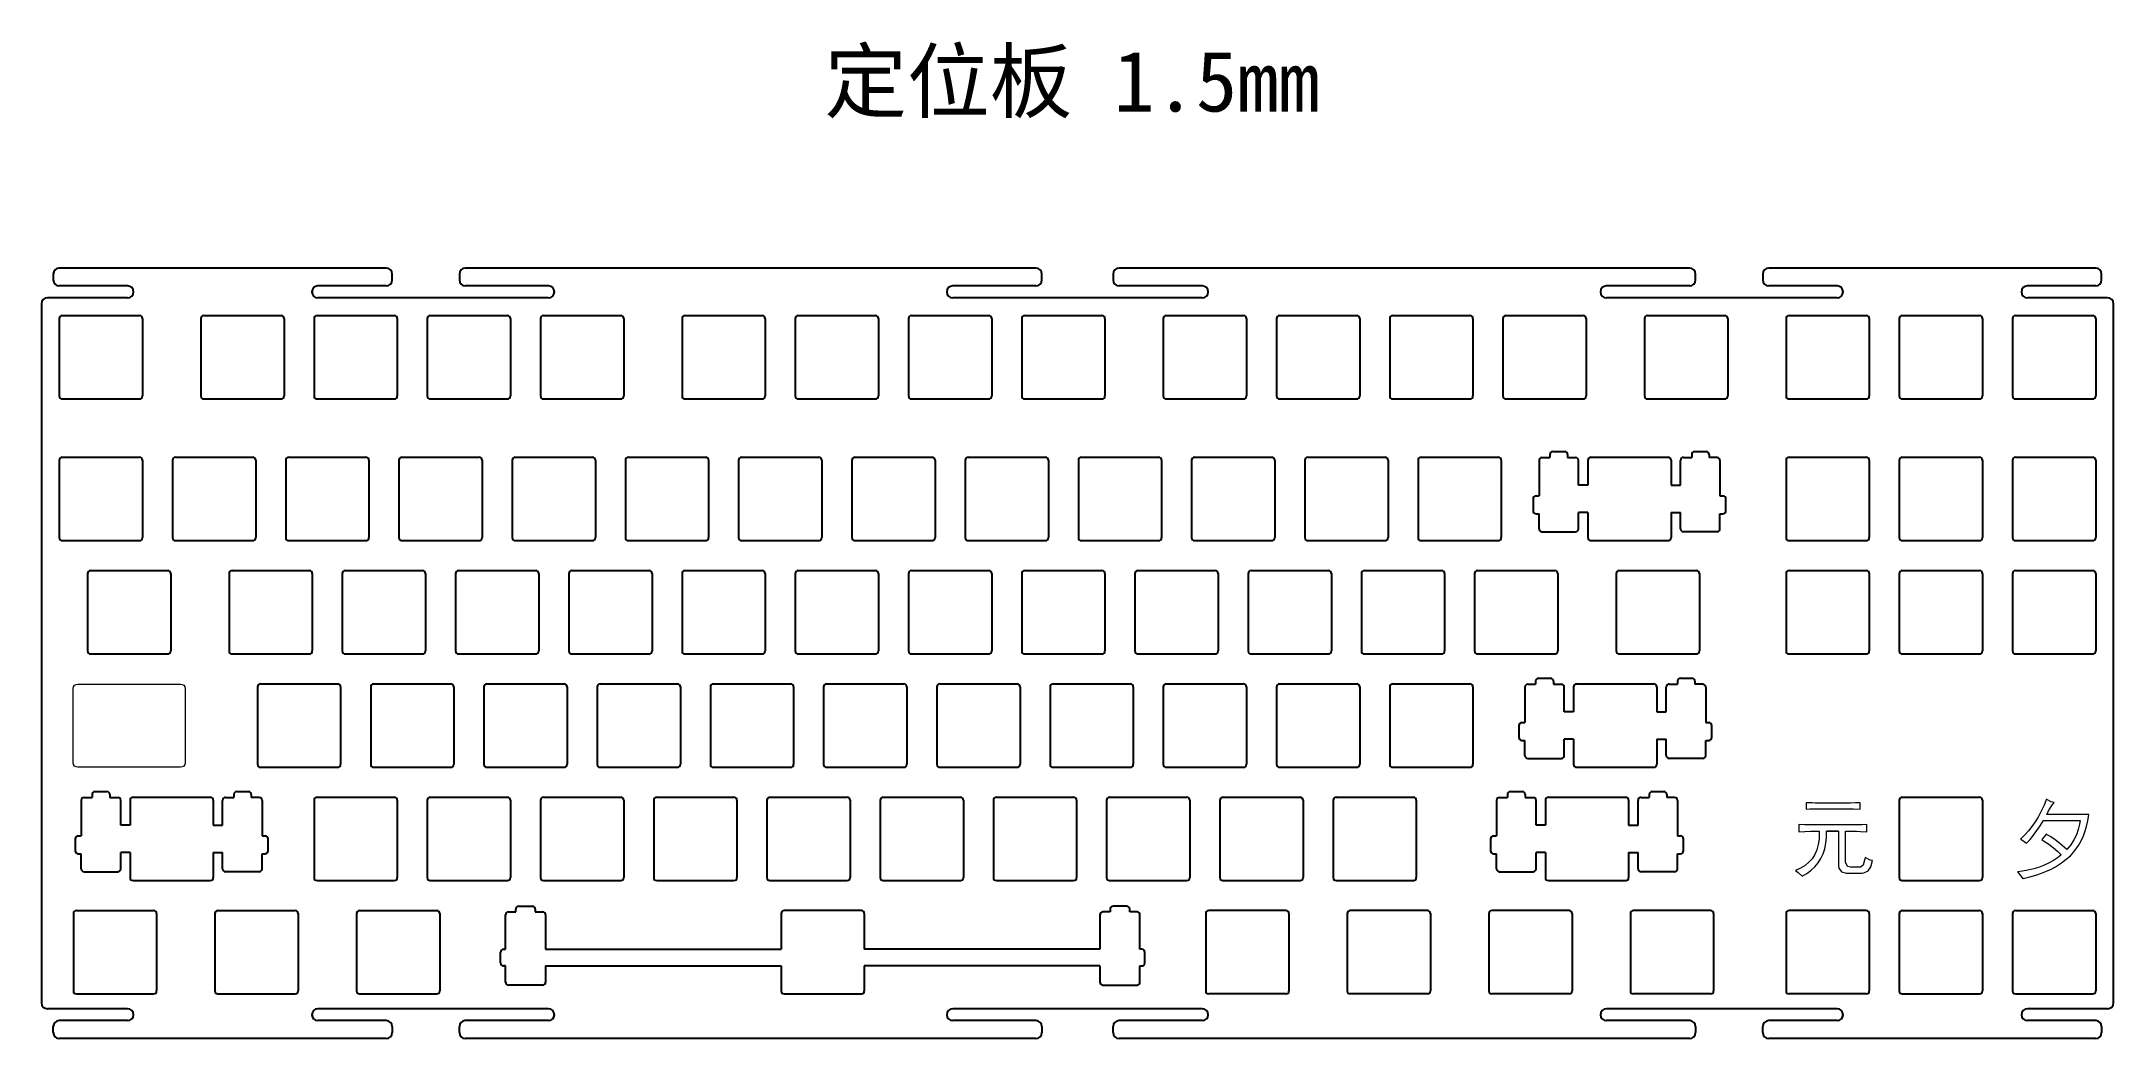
# Model space of a CAD drawing. Header units: millimetres. Extents: x 2242 to 2591, y 1821 to 1988.
import ezdxf

# ---------------------------------------------------------------- set-up
doc = ezdxf.new("R2010")
doc.units = ezdxf.units.MM
doc.layers.add('SUIT-00-06_PBL1', color=7, linetype='Continuous')
doc.styles.get("Standard").update_dxf_attribs({"font": 'arial.ttf'})

msp = doc.modelspace()

# ---------------------------------------------------------------- texts
at = {"insert": (2373.95, 1986.9), "char_height": 10.1924, "width": 4090.9322, "attachment_point": 1}
msp.add_mtext('{\\fSimHei|b0|i0|c134|p49;定位板 1.5mm}', dxfattribs=at)

# ---------------------------------------------------------------- blocks, each defined once
blk = doc.blocks.new('block 72')
at = {"color": 7, "lineweight": 18}
blk.add_open_spline([(103.53, 179.04), (103.53, 179.04), (86.23, 179.04), (86.23, 179.04), (85.82, 179.04), (85.48, 178.7), (85.48, 178.29), (85.48, 178.29), (85.48, 165.79), (85.48, 165.79), (85.48, 165.37), (85.82, 165.04), (86.23, 165.04), (86.23, 165.04), (103.53, 165.04), (103.53, 165.04), (103.94, 165.04), (104.28, 165.37), (104.28, 165.79), (104.28, 165.79), (104.28, 178.29), (104.28, 178.29), (104.28, 178.7), (103.94, 179.04), (103.53, 179.04)], degree=3, knots=[0, 0, 0, 0, 1, 1, 1, 2, 2, 2, 3, 3, 3, 4, 4, 4, 5, 5, 5, 6, 6, 6, 7, 7, 7, 8, 8, 8, 8], dxfattribs=at)

# ---------------------------------------------------------------- linework, layer by layer
for p, q in [((2245.22, 1941.89), (2245.22, 1928.89)), ((2245.72, 1942.39), (2258.72, 1942.39)), ((2259.22, 1941.89), (2259.22, 1928.89)), ((2269.03, 1941.89), (2269.03, 1928.89)), ((2269.53, 1942.39), (2282.53, 1942.39)), ((2283.03, 1941.89), (2283.03, 1928.89)), ((2288.08, 1941.89), (2288.08, 1928.89)), ((2288.58, 1942.39), (2301.58, 1942.39)), ((2302.08, 1941.89), (2302.08, 1928.89)), ((2307.13, 1941.89), (2307.13, 1928.89)), ((2307.63, 1942.39), (2320.63, 1942.39)), ((2321.13, 1941.89), (2321.13, 1928.89)), ((2326.18, 1941.89), (2326.18, 1928.89)), ((2326.68, 1942.39), (2339.68, 1942.39)), ((2340.18, 1941.89), (2340.18, 1928.89)), ((2349.99, 1941.89), (2349.99, 1928.89)), ((2350.49, 1942.39), (2363.49, 1942.39)), ((2363.99, 1941.89), (2363.99, 1928.89)), ((2369.04, 1941.89), (2369.04, 1928.89)), ((2369.54, 1942.39), (2382.54, 1942.39)), ((2383.04, 1941.89), (2383.04, 1928.89)), ((2388.09, 1941.89), (2388.09, 1928.89)), ((2388.59, 1942.39), (2401.59, 1942.39)), ((2402.09, 1941.89), (2402.09, 1928.89)), ((2407.14, 1941.89), (2407.14, 1928.89)), ((2407.64, 1942.39), (2420.64, 1942.39)), ((2421.14, 1941.89), (2421.14, 1928.89)), ((2430.96, 1941.89), (2430.96, 1928.89)), ((2431.46, 1942.39), (2444.46, 1942.39)), ((2444.96, 1941.89), (2444.96, 1928.89)), ((2450.01, 1941.89), (2450.01, 1928.89)), ((2450.51, 1942.39), (2463.51, 1942.39)), ((2464.01, 1941.89), (2464.01, 1928.89)), ((2469.06, 1941.89), (2469.06, 1928.89)), ((2469.56, 1942.39), (2482.56, 1942.39)), ((2483.06, 1941.89), (2483.06, 1928.89)), ((2488.11, 1941.89), (2488.11, 1928.89)), ((2488.61, 1942.39), (2501.61, 1942.39)), ((2502.11, 1941.89), (2502.11, 1928.89)), ((2511.92, 1941.89), (2511.92, 1928.89)), ((2512.42, 1942.39), (2525.42, 1942.39)), ((2525.92, 1941.89), (2525.92, 1928.89)), ((2535.73, 1941.89), (2535.73, 1928.89)), ((2536.23, 1942.39), (2549.23, 1942.39)), ((2549.73, 1941.89), (2549.73, 1928.89)), ((2554.78, 1941.89), (2554.78, 1928.89)), ((2555.28, 1942.39), (2568.28, 1942.39)), ((2568.78, 1941.89), (2568.78, 1928.89)), ((2573.83, 1941.89), (2573.83, 1928.89)), ((2574.33, 1942.39), (2587.33, 1942.39)), ((2587.83, 1941.89), (2587.83, 1928.89)), ((2245.72, 1928.39), (2258.72, 1928.39)), ((2269.53, 1928.39), (2282.53, 1928.39)), ((2288.58, 1928.39), (2301.58, 1928.39)), ((2307.63, 1928.39), (2320.63, 1928.39)), ((2326.68, 1928.39), (2339.68, 1928.39)), ((2350.49, 1928.39), (2363.49, 1928.39)), ((2369.54, 1928.39), (2382.54, 1928.39)), ((2388.59, 1928.39), (2401.59, 1928.39)), ((2407.64, 1928.39), (2420.64, 1928.39)), ((2431.46, 1928.39), (2444.46, 1928.39)), ((2450.51, 1928.39), (2463.51, 1928.39)), ((2469.56, 1928.39), (2482.56, 1928.39)), ((2488.61, 1928.39), (2501.61, 1928.39)), ((2512.42, 1928.39), (2525.42, 1928.39)), ((2536.23, 1928.39), (2549.23, 1928.39)), ((2555.28, 1928.39), (2568.28, 1928.39)), ((2574.33, 1928.39), (2587.33, 1928.39)), ((2245.22, 1918.08), (2245.22, 1905.08)), ((2245.72, 1918.58), (2258.72, 1918.58)), ((2259.22, 1918.08), (2259.22, 1905.08)), ((2264.27, 1918.08), (2264.27, 1905.08)), ((2264.77, 1918.58), (2277.77, 1918.58)), ((2278.27, 1918.08), (2278.27, 1905.08)), ((2283.32, 1918.08), (2283.32, 1905.08)), ((2283.82, 1918.58), (2296.82, 1918.58)), ((2297.32, 1918.08), (2297.32, 1905.08)), ((2302.37, 1918.08), (2302.37, 1905.08)), ((2302.87, 1918.58), (2315.87, 1918.58)), ((2316.37, 1918.08), (2316.37, 1905.08)), ((2321.42, 1918.08), (2321.42, 1905.08)), ((2321.92, 1918.58), (2334.92, 1918.58)), ((2335.42, 1918.08), (2335.42, 1905.08)), ((2340.47, 1918.08), (2340.47, 1905.08)), ((2340.97, 1918.58), (2353.97, 1918.58)), ((2354.47, 1918.08), (2354.47, 1905.08)), ((2359.52, 1918.08), (2359.52, 1905.08)), ((2360.02, 1918.58), (2373.02, 1918.58)), ((2373.52, 1918.08), (2373.52, 1905.08)), ((2378.57, 1918.08), (2378.57, 1905.08)), ((2379.07, 1918.58), (2392.07, 1918.58)), ((2392.57, 1918.08), (2392.57, 1905.08)), ((2397.62, 1918.08), (2397.62, 1905.08)), ((2398.12, 1918.58), (2411.12, 1918.58)), ((2411.62, 1918.08), (2411.62, 1905.08)), ((2416.67, 1918.08), (2416.67, 1905.08)), ((2417.17, 1918.58), (2430.17, 1918.58)), ((2430.67, 1918.08), (2430.67, 1905.08)), ((2435.72, 1918.08), (2435.72, 1905.08)), ((2436.22, 1918.58), (2449.22, 1918.58)), ((2449.72, 1918.08), (2449.72, 1905.08)), ((2454.77, 1918.08), (2454.77, 1905.08)), ((2455.27, 1918.58), (2468.27, 1918.58)), ((2468.77, 1918.08), (2468.77, 1905.08)), ((2473.82, 1918.08), (2473.82, 1905.08)), ((2474.32, 1918.58), (2487.32, 1918.58)), ((2487.82, 1918.08), (2487.82, 1905.08)), ((2494.17, 1918.05), (2494.17, 1912.08)), ((2494.67, 1918.55), (2495.99, 1918.55)), ((2495.99, 1919.05), (2495.99, 1918.55)), ((2496.49, 1919.55), (2498.49, 1919.55)), ((2498.99, 1919.05), (2498.99, 1918.55)), ((2498.99, 1918.55), (2500.32, 1918.55)), ((2500.82, 1913.88), (2500.82, 1918.05)), ((2502.39, 1918.08), (2502.39, 1913.88)), ((2502.89, 1918.58), (2515.89, 1918.58)), ((2516.39, 1918.08), (2516.39, 1913.88)), ((2517.97, 1913.88), (2517.97, 1918.06)), ((2518.47, 1918.56), (2519.86, 1918.56)), ((2519.86, 1919.05), (2519.86, 1918.56)), ((2520.36, 1919.55), (2522.29, 1919.55)), ((2522.79, 1919.05), (2522.79, 1918.55)), ((2524.12, 1918.55), (2522.79, 1918.55)), ((2524.62, 1918.05), (2524.62, 1912.08)), ((2535.73, 1918.08), (2535.73, 1905.08)), ((2536.23, 1918.58), (2549.23, 1918.58)), ((2549.73, 1918.08), (2549.73, 1905.08)), ((2554.78, 1918.08), (2554.78, 1905.08)), ((2555.28, 1918.58), (2568.28, 1918.58)), ((2568.78, 1918.08), (2568.78, 1905.08)), ((2573.83, 1918.08), (2573.83, 1905.08)), ((2574.33, 1918.58), (2587.33, 1918.58)), ((2587.83, 1918.08), (2587.83, 1905.08)), ((2493.17, 1911.58), (2493.17, 1909.58)), ((2493.67, 1912.08), (2494.17, 1912.08)), ((2502.39, 1913.88), (2500.82, 1913.88)), ((2516.39, 1913.88), (2517.97, 1913.88)), ((2524.62, 1912.08), (2525.12, 1912.08)), ((2525.62, 1909.58), (2525.62, 1911.58)), ((2493.67, 1909.08), (2494.17, 1909.08)), ((2494.17, 1906.55), (2494.17, 1909.08)), ((2502.39, 1909.28), (2500.82, 1909.28)), ((2500.82, 1906.55), (2500.82, 1909.28)), ((2502.39, 1909.28), (2502.39, 1905.08)), ((2516.39, 1909.28), (2517.97, 1909.28)), ((2516.39, 1909.28), (2516.39, 1905.08)), ((2517.97, 1906.55), (2517.97, 1909.28)), ((2524.62, 1906.55), (2524.62, 1909.08)), ((2524.62, 1909.08), (2525.12, 1909.08)), ((2245.72, 1904.58), (2258.72, 1904.58)), ((2264.77, 1904.58), (2277.77, 1904.58)), ((2283.82, 1904.58), (2296.82, 1904.58)), ((2302.87, 1904.58), (2315.87, 1904.58)), ((2321.92, 1904.58), (2334.92, 1904.58)), ((2340.97, 1904.58), (2353.97, 1904.58)), ((2360.02, 1904.58), (2373.02, 1904.58)), ((2379.07, 1904.58), (2392.07, 1904.58)), ((2398.12, 1904.58), (2411.12, 1904.58)), ((2417.17, 1904.58), (2430.17, 1904.58)), ((2436.22, 1904.58), (2449.22, 1904.58)), ((2455.27, 1904.58), (2468.27, 1904.58)), ((2474.32, 1904.58), (2487.32, 1904.58)), ((2494.67, 1906.05), (2500.32, 1906.05)), ((2502.89, 1904.58), (2515.89, 1904.58)), ((2524.12, 1906.05), (2518.47, 1906.05)), ((2536.23, 1904.58), (2549.23, 1904.58)), ((2555.28, 1904.58), (2568.28, 1904.58)), ((2574.33, 1904.58), (2587.33, 1904.58)), ((2249.98, 1899.03), (2249.98, 1886.03)), ((2250.48, 1899.53), (2263.48, 1899.53)), ((2263.98, 1899.03), (2263.98, 1886.03)), ((2273.79, 1899.03), (2273.79, 1886.03)), ((2274.29, 1899.53), (2287.29, 1899.53)), ((2287.79, 1899.03), (2287.79, 1886.03)), ((2292.84, 1899.03), (2292.84, 1886.03)), ((2293.34, 1899.53), (2306.34, 1899.53)), ((2306.84, 1899.03), (2306.84, 1886.03)), ((2311.89, 1899.03), (2311.89, 1886.03)), ((2312.39, 1899.53), (2325.39, 1899.53)), ((2325.89, 1899.03), (2325.89, 1886.03)), ((2330.94, 1899.03), (2330.94, 1886.03)), ((2331.44, 1899.53), (2344.44, 1899.53)), ((2344.94, 1899.03), (2344.94, 1886.03)), ((2349.99, 1899.03), (2349.99, 1886.03)), ((2350.49, 1899.53), (2363.49, 1899.53)), ((2363.99, 1899.03), (2363.99, 1886.03)), ((2369.04, 1899.03), (2369.04, 1886.03)), ((2369.54, 1899.53), (2382.54, 1899.53)), ((2383.04, 1899.03), (2383.04, 1886.03)), ((2388.09, 1899.03), (2388.09, 1886.03)), ((2388.59, 1899.53), (2401.59, 1899.53)), ((2402.09, 1899.03), (2402.09, 1886.03)), ((2407.14, 1899.03), (2407.14, 1886.03)), ((2407.64, 1899.53), (2420.64, 1899.53)), ((2421.14, 1899.03), (2421.14, 1886.03)), ((2426.19, 1899.03), (2426.19, 1886.03)), ((2426.69, 1899.53), (2439.69, 1899.53)), ((2440.19, 1899.03), (2440.19, 1886.03)), ((2445.24, 1899.03), (2445.24, 1886.03)), ((2445.74, 1899.53), (2458.74, 1899.53)), ((2459.24, 1899.03), (2459.24, 1886.03)), ((2464.29, 1899.03), (2464.29, 1886.03)), ((2464.79, 1899.53), (2477.79, 1899.53)), ((2478.29, 1899.03), (2478.29, 1886.03)), ((2483.34, 1899.03), (2483.34, 1886.03)), ((2483.84, 1899.53), (2496.84, 1899.53)), ((2497.34, 1899.03), (2497.34, 1886.03)), ((2507.16, 1899.03), (2507.16, 1886.03)), ((2507.66, 1899.53), (2520.66, 1899.53)), ((2521.16, 1899.03), (2521.16, 1886.03)), ((2535.73, 1899.03), (2535.73, 1886.03)), ((2536.23, 1899.53), (2549.23, 1899.53)), ((2549.73, 1899.03), (2549.73, 1886.03)), ((2554.78, 1899.03), (2554.78, 1886.03)), ((2555.28, 1899.53), (2568.28, 1899.53)), ((2568.78, 1899.03), (2568.78, 1886.03)), ((2573.83, 1899.03), (2573.83, 1886.03)), ((2574.33, 1899.53), (2587.33, 1899.53)), ((2587.83, 1899.03), (2587.83, 1886.03)), ((2250.48, 1885.53), (2263.48, 1885.53)), ((2274.29, 1885.53), (2287.29, 1885.53)), ((2293.34, 1885.53), (2306.34, 1885.53)), ((2312.39, 1885.53), (2325.39, 1885.53)), ((2331.44, 1885.53), (2344.44, 1885.53)), ((2350.49, 1885.53), (2363.49, 1885.53)), ((2369.54, 1885.53), (2382.54, 1885.53)), ((2388.59, 1885.53), (2401.59, 1885.53)), ((2407.64, 1885.53), (2420.64, 1885.53)), ((2426.69, 1885.53), (2439.69, 1885.53)), ((2445.74, 1885.53), (2458.74, 1885.53)), ((2464.79, 1885.53), (2477.79, 1885.53)), ((2483.84, 1885.53), (2496.84, 1885.53)), ((2507.66, 1885.53), (2520.66, 1885.53)), ((2536.23, 1885.53), (2549.23, 1885.53)), ((2555.28, 1885.53), (2568.28, 1885.53)), ((2574.33, 1885.53), (2587.33, 1885.53)), ((2278.56, 1879.98), (2278.56, 1866.98)), ((2279.06, 1880.48), (2292.06, 1880.48)), ((2292.56, 1879.98), (2292.56, 1866.98)), ((2297.61, 1879.98), (2297.61, 1866.98)), ((2298.11, 1880.48), (2311.11, 1880.48)), ((2311.61, 1879.98), (2311.61, 1866.98)), ((2316.66, 1879.98), (2316.66, 1866.98)), ((2317.16, 1880.48), (2330.16, 1880.48)), ((2330.66, 1879.98), (2330.66, 1866.98)), ((2335.71, 1879.98), (2335.71, 1866.98)), ((2336.21, 1880.48), (2349.21, 1880.48)), ((2349.71, 1879.98), (2349.71, 1866.98)), ((2354.76, 1879.98), (2354.76, 1866.98)), ((2355.26, 1880.48), (2368.26, 1880.48)), ((2368.76, 1879.98), (2368.76, 1866.98)), ((2373.81, 1879.98), (2373.81, 1866.98)), ((2374.31, 1880.48), (2387.31, 1880.48)), ((2387.81, 1879.98), (2387.81, 1866.98)), ((2392.86, 1879.98), (2392.86, 1866.98)), ((2393.36, 1880.48), (2406.36, 1880.48)), ((2406.86, 1879.98), (2406.86, 1866.98)), ((2411.91, 1879.98), (2411.91, 1866.98)), ((2412.41, 1880.48), (2425.41, 1880.48)), ((2425.91, 1879.98), (2425.91, 1866.98)), ((2430.96, 1879.98), (2430.96, 1866.98)), ((2431.46, 1880.48), (2444.46, 1880.48)), ((2444.96, 1879.98), (2444.96, 1866.98)), ((2450.01, 1879.98), (2450.01, 1866.98)), ((2450.51, 1880.48), (2463.51, 1880.48)), ((2464.01, 1879.98), (2464.01, 1866.98)), ((2469.06, 1879.98), (2469.06, 1866.98)), ((2469.56, 1880.48), (2482.56, 1880.48)), ((2483.06, 1879.98), (2483.06, 1866.98)), ((2491.78, 1879.95), (2491.78, 1873.98)), ((2492.28, 1880.45), (2493.6, 1880.45)), ((2493.6, 1880.95), (2493.6, 1880.45)), ((2494.1, 1881.45), (2496.1, 1881.45)), ((2496.6, 1880.95), (2496.6, 1880.45)), ((2496.6, 1880.45), (2497.93, 1880.45)), ((2498.43, 1875.78), (2498.43, 1879.95)), ((2500, 1879.98), (2500, 1875.78)), ((2500.5, 1880.48), (2513.5, 1880.48)), ((2514, 1879.98), (2514, 1875.78)), ((2515.58, 1875.78), (2515.58, 1879.96)), ((2516.08, 1880.46), (2517.46, 1880.46)), ((2517.46, 1880.95), (2517.46, 1880.46)), ((2517.96, 1881.45), (2519.9, 1881.45)), ((2520.4, 1880.95), (2520.4, 1880.45)), ((2521.73, 1880.45), (2520.4, 1880.45)), ((2522.23, 1879.95), (2522.23, 1873.98)), ((2500, 1875.78), (2498.43, 1875.78)), ((2514, 1875.78), (2515.58, 1875.78)), ((2490.78, 1873.48), (2490.78, 1871.48)), ((2491.28, 1873.98), (2491.78, 1873.98)), ((2522.23, 1873.98), (2522.73, 1873.98)), ((2523.23, 1871.48), (2523.23, 1873.48)), ((2491.28, 1870.98), (2491.78, 1870.98)), ((2491.78, 1868.45), (2491.78, 1870.98)), ((2500, 1871.18), (2498.43, 1871.18)), ((2498.43, 1868.45), (2498.43, 1871.18)), ((2500, 1871.18), (2500, 1866.98)), ((2514, 1871.18), (2515.58, 1871.18)), ((2514, 1871.18), (2514, 1866.98)), ((2515.58, 1868.45), (2515.58, 1871.18)), ((2522.23, 1868.45), (2522.23, 1870.98)), ((2522.23, 1870.98), (2522.73, 1870.98)), ((2279.06, 1866.48), (2292.06, 1866.48)), ((2298.11, 1866.48), (2311.11, 1866.48)), ((2317.16, 1866.48), (2330.16, 1866.48)), ((2336.21, 1866.48), (2349.21, 1866.48)), ((2355.26, 1866.48), (2368.26, 1866.48)), ((2374.31, 1866.48), (2387.31, 1866.48)), ((2393.36, 1866.48), (2406.36, 1866.48)), ((2412.41, 1866.48), (2425.41, 1866.48)), ((2431.46, 1866.48), (2444.46, 1866.48)), ((2450.51, 1866.48), (2463.51, 1866.48)), ((2469.56, 1866.48), (2482.56, 1866.48)), ((2492.28, 1867.95), (2497.93, 1867.95)), ((2500.5, 1866.48), (2513.5, 1866.48)), ((2521.73, 1867.95), (2516.08, 1867.95)), ((2250.73, 1861.9), (2250.73, 1861.4)), ((2251.23, 1862.4), (2253.23, 1862.4)), ((2253.73, 1861.9), (2253.73, 1861.4)), ((2274.59, 1861.9), (2274.59, 1861.41)), ((2275.09, 1862.4), (2277.03, 1862.4)), ((2277.53, 1861.9), (2277.53, 1861.4)), ((2488.85, 1861.9), (2488.85, 1861.4)), ((2489.35, 1862.4), (2491.35, 1862.4)), ((2491.85, 1861.9), (2491.85, 1861.4)), ((2512.71, 1861.9), (2512.71, 1861.41)), ((2513.21, 1862.4), (2515.15, 1862.4)), ((2515.65, 1861.9), (2515.65, 1861.4)), ((2248.9, 1860.9), (2248.9, 1854.93)), ((2249.4, 1861.4), (2250.73, 1861.4)), ((2253.73, 1861.4), (2255.05, 1861.4)), ((2255.55, 1856.73), (2255.55, 1860.9)), ((2257.13, 1860.93), (2257.13, 1856.73)), ((2257.63, 1861.43), (2270.63, 1861.43)), ((2271.13, 1860.93), (2271.13, 1856.73)), ((2272.7, 1856.73), (2272.7, 1860.91)), ((2273.2, 1861.41), (2274.59, 1861.41)), ((2278.85, 1861.4), (2277.53, 1861.4)), ((2279.35, 1860.9), (2279.35, 1854.93)), ((2288.08, 1860.93), (2288.08, 1847.93)), ((2288.58, 1861.43), (2301.58, 1861.43)), ((2302.08, 1860.93), (2302.08, 1847.93)), ((2307.13, 1860.93), (2307.13, 1847.93)), ((2307.63, 1861.43), (2320.63, 1861.43)), ((2321.13, 1860.93), (2321.13, 1847.93)), ((2326.18, 1860.93), (2326.18, 1847.93)), ((2326.68, 1861.43), (2339.68, 1861.43)), ((2340.18, 1860.93), (2340.18, 1847.93)), ((2345.23, 1860.93), (2345.23, 1847.93)), ((2345.73, 1861.43), (2358.73, 1861.43)), ((2359.23, 1860.93), (2359.23, 1847.93)), ((2364.28, 1860.93), (2364.28, 1847.93)), ((2364.78, 1861.43), (2377.78, 1861.43)), ((2378.28, 1860.93), (2378.28, 1847.93)), ((2383.33, 1860.93), (2383.33, 1847.93)), ((2383.83, 1861.43), (2396.83, 1861.43)), ((2397.33, 1860.93), (2397.33, 1847.93)), ((2402.38, 1860.93), (2402.38, 1847.93)), ((2402.88, 1861.43), (2415.88, 1861.43)), ((2416.38, 1860.93), (2416.38, 1847.93)), ((2421.43, 1860.93), (2421.43, 1847.93)), ((2421.93, 1861.43), (2434.93, 1861.43)), ((2435.43, 1860.93), (2435.43, 1847.93)), ((2440.48, 1860.93), (2440.48, 1847.93)), ((2440.98, 1861.43), (2453.98, 1861.43)), ((2454.48, 1860.93), (2454.48, 1847.93)), ((2459.53, 1860.93), (2459.53, 1847.93)), ((2460.03, 1861.43), (2473.03, 1861.43)), ((2473.53, 1860.93), (2473.53, 1847.93)), ((2487.03, 1860.9), (2487.03, 1854.93)), ((2487.53, 1861.4), (2488.85, 1861.4)), ((2491.85, 1861.4), (2493.18, 1861.4)), ((2493.68, 1856.73), (2493.68, 1860.9)), ((2495.25, 1860.93), (2495.25, 1856.73)), ((2495.75, 1861.43), (2508.75, 1861.43)), ((2509.25, 1860.93), (2509.25, 1856.73)), ((2510.83, 1856.73), (2510.83, 1860.91)), ((2511.33, 1861.41), (2512.71, 1861.41)), ((2516.98, 1861.4), (2515.65, 1861.4)), ((2517.48, 1860.9), (2517.48, 1854.93)), ((2554.78, 1860.93), (2554.78, 1847.93)), ((2555.28, 1861.43), (2568.28, 1861.43)), ((2568.78, 1860.93), (2568.78, 1847.93)), ((2248.4, 1854.93), (2248.9, 1854.93)), ((2257.13, 1856.73), (2255.55, 1856.73)), ((2271.13, 1856.73), (2272.7, 1856.73)), ((2279.35, 1854.93), (2279.85, 1854.93)), ((2486.53, 1854.93), (2487.03, 1854.93)), ((2495.25, 1856.73), (2493.68, 1856.73)), ((2509.25, 1856.73), (2510.83, 1856.73)), ((2517.48, 1854.93), (2517.98, 1854.93)), ((2247.9, 1854.43), (2247.9, 1852.43)), ((2248.4, 1851.93), (2248.9, 1851.93)), ((2248.9, 1849.4), (2248.9, 1851.93)), ((2257.13, 1852.13), (2255.55, 1852.13)), ((2255.55, 1849.4), (2255.55, 1852.13)), ((2257.13, 1852.13), (2257.13, 1847.93)), ((2271.13, 1852.13), (2272.7, 1852.13)), ((2271.13, 1852.13), (2271.13, 1847.93)), ((2272.7, 1849.4), (2272.7, 1852.13)), ((2279.35, 1849.4), (2279.35, 1851.93)), ((2279.35, 1851.93), (2279.85, 1851.93)), ((2280.35, 1852.43), (2280.35, 1854.43)), ((2486.03, 1854.43), (2486.03, 1852.43)), ((2486.53, 1851.93), (2487.03, 1851.93)), ((2487.03, 1849.4), (2487.03, 1851.93)), ((2495.25, 1852.13), (2493.68, 1852.13)), ((2493.68, 1849.4), (2493.68, 1852.13)), ((2495.25, 1852.13), (2495.25, 1847.93)), ((2509.25, 1852.13), (2510.83, 1852.13)), ((2509.25, 1852.13), (2509.25, 1847.93)), ((2510.83, 1849.4), (2510.83, 1852.13)), ((2517.48, 1849.4), (2517.48, 1851.93)), ((2517.48, 1851.93), (2517.98, 1851.93)), ((2518.48, 1852.43), (2518.48, 1854.43)), ((2249.4, 1848.9), (2255.05, 1848.9)), ((2278.85, 1848.9), (2273.2, 1848.9)), ((2487.53, 1848.9), (2493.18, 1848.9)), ((2516.98, 1848.9), (2511.33, 1848.9)), ((2257.63, 1847.43), (2270.63, 1847.43)), ((2288.58, 1847.43), (2301.58, 1847.43)), ((2307.63, 1847.43), (2320.63, 1847.43)), ((2326.68, 1847.43), (2339.68, 1847.43)), ((2345.73, 1847.43), (2358.73, 1847.43)), ((2364.78, 1847.43), (2377.78, 1847.43)), ((2383.83, 1847.43), (2396.83, 1847.43)), ((2402.88, 1847.43), (2415.88, 1847.43)), ((2421.93, 1847.43), (2434.93, 1847.43)), ((2440.98, 1847.43), (2453.98, 1847.43)), ((2460.03, 1847.43), (2473.03, 1847.43)), ((2495.75, 1847.43), (2508.75, 1847.43)), ((2555.28, 1847.43), (2568.28, 1847.43)), ((2247.6, 1841.88), (2247.6, 1828.88)), ((2247.6, 1841.88), (2247.6, 1828.88)), ((2248.1, 1842.38), (2261.1, 1842.38)), ((2248.1, 1842.38), (2261.1, 1842.38)), ((2261.6, 1841.88), (2261.6, 1828.88)), ((2261.6, 1841.88), (2261.6, 1828.88)), ((2271.41, 1841.88), (2271.41, 1828.88)), ((2271.41, 1841.88), (2271.41, 1828.88)), ((2271.91, 1842.38), (2284.91, 1842.38)), ((2271.91, 1842.38), (2284.91, 1842.38)), ((2285.41, 1841.88), (2285.41, 1828.88)), ((2285.41, 1841.88), (2285.41, 1828.88)), ((2295.23, 1841.88), (2295.23, 1828.88)), ((2295.23, 1841.88), (2295.23, 1828.88)), ((2295.73, 1842.38), (2308.73, 1842.38)), ((2295.73, 1842.38), (2308.73, 1842.38)), ((2309.23, 1841.88), (2309.23, 1828.88)), ((2309.23, 1841.88), (2309.23, 1828.88)), ((2438.1, 1841.88), (2438.1, 1828.88)), ((2438.1, 1841.88), (2438.1, 1828.88)), ((2451.6, 1842.38), (2438.6, 1842.38)), ((2451.6, 1842.38), (2438.6, 1842.38)), ((2452.1, 1841.88), (2452.1, 1828.88)), ((2452.1, 1841.88), (2452.1, 1828.88)), ((2461.91, 1841.88), (2461.91, 1828.88)), ((2461.91, 1841.88), (2461.91, 1828.88)), ((2475.41, 1842.38), (2462.41, 1842.38)), ((2475.41, 1842.38), (2462.41, 1842.38)), ((2475.91, 1841.88), (2475.91, 1828.88)), ((2475.91, 1841.88), (2475.91, 1828.88)), ((2485.73, 1841.88), (2485.73, 1828.88)), ((2485.73, 1841.88), (2485.73, 1828.88)), ((2499.23, 1842.38), (2486.23, 1842.38)), ((2499.23, 1842.38), (2486.23, 1842.38)), ((2499.73, 1841.88), (2499.73, 1828.88)), ((2499.73, 1841.88), (2499.73, 1828.88)), ((2509.54, 1841.88), (2509.54, 1828.88)), ((2509.54, 1841.88), (2509.54, 1828.88)), ((2523.04, 1842.38), (2510.04, 1842.38)), ((2523.04, 1842.38), (2510.04, 1842.38)), ((2523.54, 1841.88), (2523.54, 1828.88)), ((2523.54, 1841.88), (2523.54, 1828.88)), ((2535.73, 1841.88), (2535.73, 1828.88)), ((2535.73, 1841.88), (2535.73, 1828.88)), ((2549.23, 1842.38), (2536.23, 1842.38)), ((2549.23, 1842.38), (2536.23, 1842.38)), ((2549.73, 1841.88), (2549.73, 1828.88)), ((2549.73, 1841.88), (2549.73, 1828.88)), ((2554.78, 1841.88), (2554.78, 1828.88)), ((2554.78, 1841.88), (2554.78, 1828.88)), ((2555.28, 1842.38), (2568.28, 1842.38)), ((2555.28, 1842.38), (2568.28, 1842.38)), ((2568.78, 1841.88), (2568.78, 1828.88)), ((2568.78, 1841.88), (2568.78, 1828.88)), ((2573.83, 1841.88), (2573.83, 1828.88)), ((2573.83, 1841.88), (2573.83, 1828.88)), ((2574.33, 1842.38), (2587.33, 1842.38)), ((2574.33, 1842.38), (2587.33, 1842.38)), ((2587.83, 1841.88), (2587.83, 1828.88)), ((2587.83, 1841.88), (2587.83, 1828.88)), ((2327.04, 1835.88), (2366.66, 1835.88)), ((2420.29, 1835.88), (2380.66, 1835.88)), ((2327.04, 1833.08), (2366.66, 1833.08)), ((2420.29, 1833.08), (2380.66, 1833.08)), ((2248.1, 1828.38), (2261.1, 1828.38)), ((2248.1, 1828.38), (2261.1, 1828.38)), ((2271.91, 1828.38), (2284.91, 1828.38)), ((2271.91, 1828.38), (2284.91, 1828.38)), ((2295.73, 1828.38), (2308.73, 1828.38)), ((2295.73, 1828.38), (2308.73, 1828.38)), ((2451.6, 1828.38), (2438.6, 1828.38)), ((2451.6, 1828.38), (2438.6, 1828.38)), ((2475.41, 1828.38), (2462.41, 1828.38)), ((2475.41, 1828.38), (2462.41, 1828.38)), ((2499.23, 1828.38), (2486.23, 1828.38)), ((2499.23, 1828.38), (2486.23, 1828.38)), ((2523.04, 1828.38), (2510.04, 1828.38)), ((2523.04, 1828.38), (2510.04, 1828.38)), ((2549.23, 1828.38), (2536.23, 1828.38)), ((2549.23, 1828.38), (2536.23, 1828.38)), ((2555.28, 1828.38), (2568.28, 1828.38)), ((2555.28, 1828.38), (2568.28, 1828.38)), ((2574.33, 1828.38), (2587.33, 1828.38)), ((2574.33, 1828.38), (2587.33, 1828.38))]:
    msp.add_line(p, q)
at = {"color": 0}
for p, q in [((2320.29, 1835.88), (2320.29, 1841.65)), ((2320.79, 1842.15), (2322.01, 1842.15)), ((2322.01, 1842.15), (2322.01, 1842.63)), ((2322.51, 1843.13), (2324.81, 1843.13)), ((2325.31, 1842.63), (2325.31, 1842.15)), ((2325.31, 1842.15), (2326.54, 1842.15)), ((2327.04, 1841.65), (2327.04, 1835.88)), ((2366.66, 1841.88), (2366.66, 1835.88)), ((2380.16, 1842.38), (2367.16, 1842.38)), ((2380.66, 1841.88), (2380.66, 1835.88)), ((2420.29, 1841.65), (2420.29, 1835.88)), ((2422.01, 1842.15), (2420.79, 1842.15)), ((2422.01, 1842.63), (2422.01, 1842.15)), ((2424.81, 1843.13), (2422.51, 1843.13)), ((2425.31, 1842.15), (2425.31, 1842.63)), ((2426.54, 1842.15), (2425.31, 1842.15)), ((2427.04, 1835.88), (2427.04, 1841.65)), ((2319.46, 1833.58), (2319.46, 1835.38)), ((2319.96, 1835.88), (2320.29, 1835.88)), ((2427.36, 1835.88), (2427.04, 1835.88)), ((2427.86, 1833.58), (2427.86, 1835.38)), ((2320.29, 1833.08), (2319.96, 1833.08)), ((2320.29, 1830.35), (2320.29, 1833.08)), ((2327.04, 1833.08), (2327.04, 1830.35)), ((2366.66, 1833.08), (2366.66, 1828.88)), ((2380.66, 1833.08), (2380.66, 1828.88)), ((2420.29, 1833.08), (2420.29, 1830.35)), ((2427.04, 1830.35), (2427.04, 1833.08)), ((2427.04, 1833.08), (2427.36, 1833.08)), ((2326.54, 1829.85), (2320.79, 1829.85)), ((2367.16, 1828.38), (2380.16, 1828.38)), ((2420.79, 1829.85), (2426.54, 1829.85))]:
    msp.add_line(p, q, dxfattribs=at)
at = {"color": 7, "lineweight": 0}
for points in [[(2540.62, 1860.45), (2540.15, 1860.47), (2539.14, 1860.52)], [(2539.14, 1860.52), (2539.14, 1859.43), (2539.75, 1859.46), (2540.67, 1859.48), (2546.57, 1859.48)], [(2548.18, 1860.52), (2547.41, 1860.48), (2546.57, 1860.45), (2540.62, 1860.45)], [(2546.57, 1859.48), (2547.1, 1859.48), (2548.18, 1859.43), (2548.18, 1860.52)], [(2579.5, 1861.09), (2579.43, 1860.85), (2579.15, 1860.13), (2578.72, 1859.22), (2578.13, 1858.1)], [(2584.32, 1852.5), (2584.92, 1853.31), (2585.4, 1854.13), (2585.79, 1854.96), (2586.02, 1855.6), (2586.27, 1856.49), (2586.48, 1857.46), (2586.65, 1858.52), (2579.61, 1858.52), (2579.91, 1859.13), (2580.44, 1860.06), (2580.82, 1860.57), (2580.32, 1860.69), (2579.5, 1861.09)], [(2541.32, 1855.71), (2541.32, 1855.46), (2541.28, 1854.42), (2541.15, 1853.48), (2540.92, 1852.61), (2540.57, 1851.82), (2540.13, 1851.11), (2539.59, 1850.5), (2538.93, 1849.96), (2538.17, 1849.5), (2537.3, 1849.12), (2537.79, 1848.77), (2538.45, 1848.15), (2539.21, 1848.61), (2539.95, 1849.15), (2540.59, 1849.76), (2541.13, 1850.42), (2541.6, 1851.16), (2541.96, 1851.95), (2542.24, 1852.79), (2542.42, 1853.7), (2542.52, 1854.67), (2542.52, 1855.71), (2544.58, 1855.71)], [(2539.82, 1856.8), (2539.82, 1856.8), (2538.89, 1856.81), (2537.87, 1856.84)], [(2537.87, 1856.84), (2537.87, 1855.64), (2537.89, 1855.64), (2538.91, 1855.69), (2539.82, 1855.71), (2541.32, 1855.71)], [(2549.32, 1856.84), (2548.48, 1856.81), (2547.61, 1856.8), (2539.82, 1856.8)], [(2542.52, 1855.71), (2544.58, 1855.71), (2544.58, 1850.04), (2544.63, 1849.53)], [(2542.52, 1855.71), (2544.58, 1855.71), (2544.58, 1850.04), (2544.63, 1849.53)], [(2544.58, 1855.71), (2542.52, 1855.71), (2542.52, 1855.71)], [(2542.52, 1855.71), (2544.58, 1855.71)], [(2546.57, 1849.7), (2546.08, 1849.8), (2545.71, 1850.5), (2545.71, 1855.71)], [(2546.57, 1849.7), (2546.08, 1849.8), (2545.71, 1850.5), (2545.71, 1855.71)], [(2545.71, 1855.71), (2547.61, 1855.71)], [(2547.61, 1855.71), (2548.27, 1855.69), (2549.32, 1855.64), (2549.32, 1856.84)], [(2579.5, 1855.24), (2579.38, 1855.07), (2578.76, 1854.33), (2579.07, 1854.13), (2579.96, 1853.53), (2580.75, 1852.93), (2581.44, 1852.34), (2582.02, 1851.75), (2581.56, 1851.38), (2580.73, 1850.82), (2579.91, 1850.35), (2579.05, 1849.95), (2578.18, 1849.64), (2577.42, 1849.41), (2576.42, 1849.16), (2575.51, 1849), (2574.69, 1848.9), (2575.03, 1848.53), (2575.55, 1847.74), (2575.64, 1847.76), (2576.75, 1848.04), (2577.77, 1848.34), (2578.71, 1848.67), (2579.56, 1849), (2580.36, 1849.36), (2581.05, 1849.75), (2581.21, 1849.84), (2582.1, 1850.41), (2582.88, 1851.01), (2583.57, 1851.61), (2584.14, 1852.27), (2584.32, 1852.5)], [(2578.13, 1858.1), (2577.65, 1857.33), (2577.11, 1856.54), (2576.52, 1855.78), (2575.86, 1855.07), (2575.15, 1854.38), (2575.41, 1854.27), (2576.19, 1853.71), (2576.78, 1854.35), (2577.37, 1855.07), (2577.95, 1855.83), (2578.51, 1856.65), (2579.04, 1857.53), (2585.23, 1857.53)], [(2582.99, 1852.67), (2582.6, 1853.01), (2581.79, 1853.66), (2581.01, 1854.25), (2580.26, 1854.78), (2579.5, 1855.24)], [(2585.23, 1857.53), (2585.13, 1856.89), (2584.9, 1856), (2584.59, 1855.12), (2584.16, 1854.28), (2583.62, 1853.46), (2582.99, 1852.67)], [(2544.63, 1849.53), (2545.04, 1848.89), (2545.89, 1848.66), (2548.51, 1848.66), (2548.83, 1848.71), (2549.53, 1849.07), (2550.01, 1849.76), (2550.29, 1850.78), (2549.91, 1850.88), (2549.04, 1851.29)], [(2549.04, 1851.29), (2549.01, 1851.11), (2548.69, 1850.04), (2548.23, 1849.7), (2546.57, 1849.7)]]:
    msp.add_lwpolyline(points, dxfattribs=at)
for centre, radius, start, end in [((2256.72, 1946.39), 1, 270, 90), ((2288.72, 1946.39), 1, 90, 270), ((2327.53, 1946.39), 1, 270, 90), ((2395.53, 1946.39), 1, 90, 270), ((2437.52, 1946.39), 1, 270, 90), ((2505.52, 1946.39), 1, 90, 270), ((2544.33, 1946.39), 1, 270, 90), ((2576.33, 1946.39), 1, 90, 270), ((2245.72, 1941.89), 0.5, 90, 180), ((2258.72, 1941.89), 0.5, 360, 90), ((2269.53, 1941.89), 0.5, 90, 180), ((2282.53, 1941.89), 0.5, 360, 90), ((2288.58, 1941.89), 0.5, 90, 180), ((2301.58, 1941.89), 0.5, 360, 90), ((2307.63, 1941.89), 0.5, 90, 180), ((2320.63, 1941.89), 0.5, 360, 90), ((2326.68, 1941.89), 0.5, 90, 180), ((2339.68, 1941.89), 0.5, 360, 90), ((2350.49, 1941.89), 0.5, 90, 180), ((2363.49, 1941.89), 0.5, 360, 90), ((2369.54, 1941.89), 0.5, 90, 180), ((2382.54, 1941.89), 0.5, 360, 90), ((2388.59, 1941.89), 0.5, 90, 180), ((2401.59, 1941.89), 0.5, 360, 90), ((2407.64, 1941.89), 0.5, 90, 180), ((2420.64, 1941.89), 0.5, 360, 90), ((2431.46, 1941.89), 0.5, 90, 180), ((2444.46, 1941.89), 0.5, 360, 90), ((2450.51, 1941.89), 0.5, 90, 180), ((2463.51, 1941.89), 0.5, 360, 90), ((2469.56, 1941.89), 0.5, 90, 180), ((2482.56, 1941.89), 0.5, 360, 90), ((2488.61, 1941.89), 0.5, 90, 180), ((2501.61, 1941.89), 0.5, 360, 90), ((2512.42, 1941.89), 0.5, 90, 180), ((2525.42, 1941.89), 0.5, 360, 90), ((2536.23, 1941.89), 0.5, 90, 180), ((2549.23, 1941.89), 0.5, 360, 90), ((2555.28, 1941.89), 0.5, 90, 180), ((2568.28, 1941.89), 0.5, 360, 90), ((2574.33, 1941.89), 0.5, 90, 180), ((2587.33, 1941.89), 0.5, 360, 90), ((2245.72, 1928.89), 0.5, 180, 270), ((2258.72, 1928.89), 0.5, 270, 360), ((2269.53, 1928.89), 0.5, 180, 270), ((2282.53, 1928.89), 0.5, 270, 360), ((2288.58, 1928.89), 0.5, 180, 270), ((2301.58, 1928.89), 0.5, 270, 360), ((2307.63, 1928.89), 0.5, 180, 270), ((2320.63, 1928.89), 0.5, 270, 360), ((2326.68, 1928.89), 0.5, 180, 270), ((2339.68, 1928.89), 0.5, 270, 360), ((2350.49, 1928.89), 0.5, 180, 270), ((2363.49, 1928.89), 0.5, 270, 360), ((2369.54, 1928.89), 0.5, 180, 270), ((2382.54, 1928.89), 0.5, 270, 360), ((2388.59, 1928.89), 0.5, 180, 270), ((2401.59, 1928.89), 0.5, 270, 360), ((2407.64, 1928.89), 0.5, 180, 270), ((2420.64, 1928.89), 0.5, 270, 360), ((2431.46, 1928.89), 0.5, 180, 270), ((2444.46, 1928.89), 0.5, 270, 360), ((2450.51, 1928.89), 0.5, 180, 270), ((2463.51, 1928.89), 0.5, 270, 360), ((2469.56, 1928.89), 0.5, 180, 270), ((2482.56, 1928.89), 0.5, 270, 360), ((2488.61, 1928.89), 0.5, 180, 270), ((2501.61, 1928.89), 0.5, 270, 360), ((2512.42, 1928.89), 0.5, 180, 270), ((2525.42, 1928.89), 0.5, 270, 360), ((2536.23, 1928.89), 0.5, 180, 270), ((2549.23, 1928.89), 0.5, 270, 360), ((2555.28, 1928.89), 0.5, 180, 270), ((2568.28, 1928.89), 0.5, 270, 360), ((2574.33, 1928.89), 0.5, 180, 270), ((2587.33, 1928.89), 0.5, 270, 360), ((2245.72, 1918.08), 0.5, 90, 180), ((2258.72, 1918.08), 0.5, 360, 90), ((2264.77, 1918.08), 0.5, 90, 180), ((2277.77, 1918.08), 0.5, 360, 90), ((2283.82, 1918.08), 0.5, 90, 180), ((2296.82, 1918.08), 0.5, 360, 90), ((2302.87, 1918.08), 0.5, 90, 180), ((2315.87, 1918.08), 0.5, 360, 90), ((2321.92, 1918.08), 0.5, 90, 180), ((2334.92, 1918.08), 0.5, 360, 90), ((2340.97, 1918.08), 0.5, 90, 180), ((2353.97, 1918.08), 0.5, 360, 90), ((2360.02, 1918.08), 0.5, 90, 180), ((2373.02, 1918.08), 0.5, 360, 90), ((2379.07, 1918.08), 0.5, 90, 180), ((2392.07, 1918.08), 0.5, 360, 90), ((2398.12, 1918.08), 0.5, 90, 180), ((2411.12, 1918.08), 0.5, 360, 90), ((2417.17, 1918.08), 0.5, 90, 180), ((2430.17, 1918.08), 0.5, 360, 90), ((2436.22, 1918.08), 0.5, 90, 180), ((2449.22, 1918.08), 0.5, 360, 90), ((2455.27, 1918.08), 0.5, 90, 180), ((2468.27, 1918.08), 0.5, 360, 90), ((2474.32, 1918.08), 0.5, 90, 180), ((2487.32, 1918.08), 0.5, 360, 90), ((2494.67, 1918.05), 0.5, 90, 180), ((2496.49, 1919.05), 0.5, 90, 180), ((2498.49, 1919.05), 0.5, 0, 90), ((2500.32, 1918.05), 0.5, 0, 90), ((2502.89, 1918.08), 0.5, 90, 180), ((2515.89, 1918.08), 0.5, 0, 90), ((2518.47, 1918.06), 0.5, 90, 180), ((2520.36, 1919.05), 0.5, 90, 180), ((2522.29, 1919.05), 0.5, 0, 90), ((2524.12, 1918.05), 0.5, 0, 90), ((2536.23, 1918.08), 0.5, 90, 180), ((2549.23, 1918.08), 0.5, 360, 90), ((2555.28, 1918.08), 0.5, 90, 180), ((2568.28, 1918.08), 0.5, 360, 90), ((2574.33, 1918.08), 0.5, 90, 180), ((2587.33, 1918.08), 0.5, 360, 90), ((2493.67, 1911.58), 0.5, 90, 180), ((2525.12, 1911.58), 0.5, 360, 90), ((2493.67, 1909.58), 0.5, 180, 270), ((2525.12, 1909.58), 0.5, 270, 360), ((2245.72, 1905.08), 0.5, 180, 270), ((2258.72, 1905.08), 0.5, 270, 360), ((2264.77, 1905.08), 0.5, 180, 270), ((2277.77, 1905.08), 0.5, 270, 360), ((2283.82, 1905.08), 0.5, 180, 270), ((2296.82, 1905.08), 0.5, 270, 360), ((2302.87, 1905.08), 0.5, 180, 270), ((2315.87, 1905.08), 0.5, 270, 360), ((2321.92, 1905.08), 0.5, 180, 270), ((2334.92, 1905.08), 0.5, 270, 360), ((2340.97, 1905.08), 0.5, 180, 270), ((2353.97, 1905.08), 0.5, 270, 360), ((2360.02, 1905.08), 0.5, 180, 270), ((2373.02, 1905.08), 0.5, 270, 360), ((2379.07, 1905.08), 0.5, 180, 270), ((2392.07, 1905.08), 0.5, 270, 360), ((2398.12, 1905.08), 0.5, 180, 270), ((2411.12, 1905.08), 0.5, 270, 360), ((2417.17, 1905.08), 0.5, 180, 270), ((2430.17, 1905.08), 0.5, 270, 360), ((2436.22, 1905.08), 0.5, 180, 270), ((2449.22, 1905.08), 0.5, 270, 360), ((2455.27, 1905.08), 0.5, 180, 270), ((2468.27, 1905.08), 0.5, 270, 360), ((2474.32, 1905.08), 0.5, 180, 270), ((2487.32, 1905.08), 0.5, 270, 360), ((2494.67, 1906.55), 0.5, 180, 270), ((2500.32, 1906.55), 0.5, 270, 0), ((2502.89, 1905.08), 0.5, 180, 270), ((2515.89, 1905.08), 0.5, 270, 0), ((2518.47, 1906.55), 0.5, 180, 270), ((2524.12, 1906.55), 0.5, 270, 360), ((2536.23, 1905.08), 0.5, 180, 270), ((2549.23, 1905.08), 0.5, 270, 360), ((2555.28, 1905.08), 0.5, 180, 270), ((2568.28, 1905.08), 0.5, 270, 360), ((2574.33, 1905.08), 0.5, 180, 270), ((2587.33, 1905.08), 0.5, 270, 360), ((2250.48, 1899.03), 0.5, 90, 180), ((2263.48, 1899.03), 0.5, 360, 90), ((2274.29, 1899.03), 0.5, 90, 180), ((2287.29, 1899.03), 0.5, 360, 90), ((2293.34, 1899.03), 0.5, 90, 180), ((2306.34, 1899.03), 0.5, 360, 90), ((2312.39, 1899.03), 0.5, 90, 180), ((2325.39, 1899.03), 0.5, 360, 90), ((2331.44, 1899.03), 0.5, 90, 180), ((2344.44, 1899.03), 0.5, 360, 90), ((2350.49, 1899.03), 0.5, 90, 180), ((2363.49, 1899.03), 0.5, 360, 90), ((2369.54, 1899.03), 0.5, 90, 180), ((2382.54, 1899.03), 0.5, 360, 90), ((2388.59, 1899.03), 0.5, 90, 180), ((2401.59, 1899.03), 0.5, 360, 90), ((2407.64, 1899.03), 0.5, 90, 180), ((2420.64, 1899.03), 0.5, 360, 90), ((2426.69, 1899.03), 0.5, 90, 180), ((2439.69, 1899.03), 0.5, 360, 90), ((2445.74, 1899.03), 0.5, 90, 180), ((2458.74, 1899.03), 0.5, 360, 90), ((2464.79, 1899.03), 0.5, 90, 180), ((2477.79, 1899.03), 0.5, 360, 90), ((2483.84, 1899.03), 0.5, 90, 180), ((2496.84, 1899.03), 0.5, 360, 90), ((2507.66, 1899.03), 0.5, 90, 180), ((2520.66, 1899.03), 0.5, 360, 90), ((2536.23, 1899.03), 0.5, 90, 180), ((2549.23, 1899.03), 0.5, 360, 90), ((2555.28, 1899.03), 0.5, 90, 180), ((2568.28, 1899.03), 0.5, 360, 90), ((2574.33, 1899.03), 0.5, 90, 180), ((2587.33, 1899.03), 0.5, 360, 90), ((2250.48, 1886.03), 0.5, 180, 270), ((2263.48, 1886.03), 0.5, 270, 360), ((2274.29, 1886.03), 0.5, 180, 270), ((2287.29, 1886.03), 0.5, 270, 360), ((2293.34, 1886.03), 0.5, 180, 270), ((2306.34, 1886.03), 0.5, 270, 360), ((2312.39, 1886.03), 0.5, 180, 270), ((2325.39, 1886.03), 0.5, 270, 360), ((2331.44, 1886.03), 0.5, 180, 270), ((2344.44, 1886.03), 0.5, 270, 360), ((2350.49, 1886.03), 0.5, 180, 270), ((2363.49, 1886.03), 0.5, 270, 360), ((2369.54, 1886.03), 0.5, 180, 270), ((2382.54, 1886.03), 0.5, 270, 360), ((2388.59, 1886.03), 0.5, 180, 270), ((2401.59, 1886.03), 0.5, 270, 360), ((2407.64, 1886.03), 0.5, 180, 270), ((2420.64, 1886.03), 0.5, 270, 360), ((2426.69, 1886.03), 0.5, 180, 270), ((2439.69, 1886.03), 0.5, 270, 360), ((2445.74, 1886.03), 0.5, 180, 270), ((2458.74, 1886.03), 0.5, 270, 360), ((2464.79, 1886.03), 0.5, 180, 270), ((2477.79, 1886.03), 0.5, 270, 360), ((2483.84, 1886.03), 0.5, 180, 270), ((2496.84, 1886.03), 0.5, 270, 360), ((2507.66, 1886.03), 0.5, 180, 270), ((2520.66, 1886.03), 0.5, 270, 360), ((2536.23, 1886.03), 0.5, 180, 270), ((2549.23, 1886.03), 0.5, 270, 360), ((2555.28, 1886.03), 0.5, 180, 270), ((2568.28, 1886.03), 0.5, 270, 360), ((2574.33, 1886.03), 0.5, 180, 270), ((2587.33, 1886.03), 0.5, 270, 360), ((2279.06, 1879.98), 0.5, 90, 180), ((2292.06, 1879.98), 0.5, 360, 90), ((2298.11, 1879.98), 0.5, 90, 180), ((2311.11, 1879.98), 0.5, 360, 90), ((2317.16, 1879.98), 0.5, 90, 180), ((2330.16, 1879.98), 0.5, 360, 90), ((2336.21, 1879.98), 0.5, 90, 180), ((2349.21, 1879.98), 0.5, 360, 90), ((2355.26, 1879.98), 0.5, 90, 180), ((2368.26, 1879.98), 0.5, 360, 90), ((2374.31, 1879.98), 0.5, 90, 180), ((2387.31, 1879.98), 0.5, 360, 90), ((2393.36, 1879.98), 0.5, 90, 180), ((2406.36, 1879.98), 0.5, 360, 90), ((2412.41, 1879.98), 0.5, 90, 180), ((2425.41, 1879.98), 0.5, 360, 90), ((2431.46, 1879.98), 0.5, 90, 180), ((2444.46, 1879.98), 0.5, 360, 90), ((2450.51, 1879.98), 0.5, 90, 180), ((2463.51, 1879.98), 0.5, 360, 90), ((2469.56, 1879.98), 0.5, 90, 180), ((2482.56, 1879.98), 0.5, 360, 90), ((2492.28, 1879.95), 0.5, 90, 180), ((2494.1, 1880.95), 0.5, 90, 180), ((2496.1, 1880.95), 0.5, 0, 90), ((2497.93, 1879.95), 0.5, 0, 90), ((2500.5, 1879.98), 0.5, 90, 180), ((2513.5, 1879.98), 0.5, 0, 90), ((2516.08, 1879.96), 0.5, 90, 180), ((2517.96, 1880.95), 0.5, 90, 180), ((2519.9, 1880.95), 0.5, 0, 90), ((2521.73, 1879.95), 0.5, 0, 90), ((2491.28, 1873.48), 0.5, 90, 180), ((2522.73, 1873.48), 0.5, 360, 90), ((2491.28, 1871.48), 0.5, 180, 270), ((2522.73, 1871.48), 0.5, 270, 360), ((2279.06, 1866.98), 0.5, 180, 270), ((2292.06, 1866.98), 0.5, 270, 360), ((2298.11, 1866.98), 0.5, 180, 270), ((2311.11, 1866.98), 0.5, 270, 360), ((2317.16, 1866.98), 0.5, 180, 270), ((2330.16, 1866.98), 0.5, 270, 360), ((2336.21, 1866.98), 0.5, 180, 270), ((2349.21, 1866.98), 0.5, 270, 360), ((2355.26, 1866.98), 0.5, 180, 270), ((2368.26, 1866.98), 0.5, 270, 360), ((2374.31, 1866.98), 0.5, 180, 270), ((2387.31, 1866.98), 0.5, 270, 360), ((2393.36, 1866.98), 0.5, 180, 270), ((2406.36, 1866.98), 0.5, 270, 360), ((2412.41, 1866.98), 0.5, 180, 270), ((2425.41, 1866.98), 0.5, 270, 360), ((2431.46, 1866.98), 0.5, 180, 270), ((2444.46, 1866.98), 0.5, 270, 360), ((2450.51, 1866.98), 0.5, 180, 270), ((2463.51, 1866.98), 0.5, 270, 360), ((2469.56, 1866.98), 0.5, 180, 270), ((2482.56, 1866.98), 0.5, 270, 360), ((2492.28, 1868.45), 0.5, 180, 270), ((2497.93, 1868.45), 0.5, 270, 0), ((2500.5, 1866.98), 0.5, 180, 270), ((2513.5, 1866.98), 0.5, 270, 0), ((2516.08, 1868.45), 0.5, 180, 270), ((2521.73, 1868.45), 0.5, 270, 360), ((2251.23, 1861.9), 0.5, 90, 180), ((2253.23, 1861.9), 0.5, 0, 90), ((2275.09, 1861.9), 0.5, 90, 180), ((2277.03, 1861.9), 0.5, 0, 90), ((2489.35, 1861.9), 0.5, 90, 180), ((2491.35, 1861.9), 0.5, 0, 90), ((2513.21, 1861.9), 0.5, 90, 180), ((2515.15, 1861.9), 0.5, 0, 90), ((2249.4, 1860.9), 0.5, 90, 180), ((2255.05, 1860.9), 0.5, 0, 90), ((2257.63, 1860.93), 0.5, 90, 180), ((2270.63, 1860.93), 0.5, 0, 90), ((2273.2, 1860.91), 0.5, 90, 180), ((2278.85, 1860.9), 0.5, 0, 90), ((2288.58, 1860.93), 0.5, 90, 180), ((2301.58, 1860.93), 0.5, 360, 90), ((2307.63, 1860.93), 0.5, 90, 180), ((2320.63, 1860.93), 0.5, 360, 90), ((2326.68, 1860.93), 0.5, 90, 180), ((2339.68, 1860.93), 0.5, 360, 90), ((2345.73, 1860.93), 0.5, 90, 180), ((2358.73, 1860.93), 0.5, 360, 90), ((2364.78, 1860.93), 0.5, 90, 180), ((2377.78, 1860.93), 0.5, 360, 90), ((2383.83, 1860.93), 0.5, 90, 180), ((2396.83, 1860.93), 0.5, 360, 90), ((2402.88, 1860.93), 0.5, 90, 180), ((2415.88, 1860.93), 0.5, 360, 90), ((2421.93, 1860.93), 0.5, 90, 180), ((2434.93, 1860.93), 0.5, 360, 90), ((2440.98, 1860.93), 0.5, 90, 180), ((2453.98, 1860.93), 0.5, 360, 90), ((2460.03, 1860.93), 0.5, 90, 180), ((2473.03, 1860.93), 0.5, 360, 90), ((2487.53, 1860.9), 0.5, 90, 180), ((2493.18, 1860.9), 0.5, 0, 90), ((2495.75, 1860.93), 0.5, 90, 180), ((2508.75, 1860.93), 0.5, 0, 90), ((2511.33, 1860.91), 0.5, 90, 180), ((2516.98, 1860.9), 0.5, 0, 90), ((2555.28, 1860.93), 0.5, 90, 180), ((2568.28, 1860.93), 0.5, 360, 90), ((2248.4, 1854.43), 0.5, 90, 180), ((2279.85, 1854.43), 0.5, 360, 90), ((2486.53, 1854.43), 0.5, 90, 180), ((2517.98, 1854.43), 0.5, 360, 90), ((2248.4, 1852.43), 0.5, 180, 270), ((2279.85, 1852.43), 0.5, 270, 360), ((2486.53, 1852.43), 0.5, 180, 270), ((2517.98, 1852.43), 0.5, 270, 360), ((2249.4, 1849.4), 0.5, 180, 270), ((2255.05, 1849.4), 0.5, 270, 0), ((2257.63, 1847.93), 0.5, 180, 270), ((2270.63, 1847.93), 0.5, 270, 0), ((2273.2, 1849.4), 0.5, 180, 270), ((2278.85, 1849.4), 0.5, 270, 360), ((2288.58, 1847.93), 0.5, 180, 270), ((2301.58, 1847.93), 0.5, 270, 360), ((2307.63, 1847.93), 0.5, 180, 270), ((2320.63, 1847.93), 0.5, 270, 360), ((2326.68, 1847.93), 0.5, 180, 270), ((2339.68, 1847.93), 0.5, 270, 360), ((2345.73, 1847.93), 0.5, 180, 270), ((2358.73, 1847.93), 0.5, 270, 360), ((2364.78, 1847.93), 0.5, 180, 270), ((2377.78, 1847.93), 0.5, 270, 360), ((2383.83, 1847.93), 0.5, 180, 270), ((2396.83, 1847.93), 0.5, 270, 360), ((2402.88, 1847.93), 0.5, 180, 270), ((2415.88, 1847.93), 0.5, 270, 360), ((2421.93, 1847.93), 0.5, 180, 270), ((2434.93, 1847.93), 0.5, 270, 360), ((2440.98, 1847.93), 0.5, 180, 270), ((2453.98, 1847.93), 0.5, 270, 360), ((2460.03, 1847.93), 0.5, 180, 270), ((2473.03, 1847.93), 0.5, 270, 360), ((2487.53, 1849.4), 0.5, 180, 270), ((2493.18, 1849.4), 0.5, 270, 0), ((2495.75, 1847.93), 0.5, 180, 270), ((2508.75, 1847.93), 0.5, 270, 0), ((2511.33, 1849.4), 0.5, 180, 270), ((2516.98, 1849.4), 0.5, 270, 360), ((2555.28, 1847.93), 0.5, 180, 270), ((2568.28, 1847.93), 0.5, 270, 360), ((2248.1, 1841.88), 0.5, 90, 180), ((2248.1, 1841.88), 0.5, 90, 180), ((2261.1, 1841.88), 0.5, 0, 90), ((2261.1, 1841.88), 0.5, 0, 90), ((2271.91, 1841.88), 0.5, 90, 180), ((2271.91, 1841.88), 0.5, 90, 180), ((2284.91, 1841.88), 0.5, 0, 90), ((2284.91, 1841.88), 0.5, 0, 90), ((2295.73, 1841.88), 0.5, 90, 180), ((2295.73, 1841.88), 0.5, 90, 180), ((2308.73, 1841.88), 0.5, 0, 90), ((2308.73, 1841.88), 0.5, 0, 90), ((2438.6, 1841.88), 0.5, 90, 180), ((2438.6, 1841.88), 0.5, 90, 180), ((2451.6, 1841.88), 0.5, 360, 90), ((2451.6, 1841.88), 0.5, 360, 90), ((2462.41, 1841.88), 0.5, 90, 180), ((2462.41, 1841.88), 0.5, 90, 180), ((2475.41, 1841.88), 0.5, 360, 90), ((2475.41, 1841.88), 0.5, 360, 90), ((2486.23, 1841.88), 0.5, 90, 180), ((2486.23, 1841.88), 0.5, 90, 180), ((2499.23, 1841.88), 0.5, 360, 90), ((2499.23, 1841.88), 0.5, 360, 90), ((2510.04, 1841.88), 0.5, 90, 180), ((2510.04, 1841.88), 0.5, 90, 180), ((2523.04, 1841.88), 0.5, 360, 90), ((2523.04, 1841.88), 0.5, 360, 90), ((2536.23, 1841.88), 0.5, 90, 180), ((2536.23, 1841.88), 0.5, 90, 180), ((2549.23, 1841.88), 0.5, 360, 90), ((2549.23, 1841.88), 0.5, 360, 90), ((2555.28, 1841.88), 0.5, 90, 180), ((2555.28, 1841.88), 0.5, 90, 180), ((2568.28, 1841.88), 0.5, 360, 90), ((2568.28, 1841.88), 0.5, 360, 90), ((2574.33, 1841.88), 0.5, 90, 180), ((2574.33, 1841.88), 0.5, 90, 180), ((2587.33, 1841.88), 0.5, 360, 90), ((2587.33, 1841.88), 0.5, 360, 90), ((2248.1, 1828.88), 0.5, 180, 270), ((2248.1, 1828.88), 0.5, 180, 270), ((2261.1, 1828.88), 0.5, 270, 0), ((2261.1, 1828.88), 0.5, 270, 0), ((2271.91, 1828.88), 0.5, 180, 270), ((2271.91, 1828.88), 0.5, 180, 270), ((2284.91, 1828.88), 0.5, 270, 0), ((2284.91, 1828.88), 0.5, 270, 0), ((2295.73, 1828.88), 0.5, 180, 270), ((2295.73, 1828.88), 0.5, 180, 270), ((2308.73, 1828.88), 0.5, 270, 0), ((2308.73, 1828.88), 0.5, 270, 0), ((2438.6, 1828.88), 0.5, 180, 270), ((2438.6, 1828.88), 0.5, 180, 270), ((2451.6, 1828.88), 0.5, 270, 360), ((2451.6, 1828.88), 0.5, 270, 360), ((2462.41, 1828.88), 0.5, 180, 270), ((2462.41, 1828.88), 0.5, 180, 270), ((2475.41, 1828.88), 0.5, 270, 360), ((2475.41, 1828.88), 0.5, 270, 360), ((2486.23, 1828.88), 0.5, 180, 270), ((2486.23, 1828.88), 0.5, 180, 270), ((2499.23, 1828.88), 0.5, 270, 360), ((2499.23, 1828.88), 0.5, 270, 360), ((2510.04, 1828.88), 0.5, 180, 270), ((2510.04, 1828.88), 0.5, 180, 270), ((2523.04, 1828.88), 0.5, 270, 360), ((2523.04, 1828.88), 0.5, 270, 360), ((2536.23, 1828.88), 0.5, 180, 270), ((2536.23, 1828.88), 0.5, 180, 270), ((2549.23, 1828.88), 0.5, 270, 360), ((2549.23, 1828.88), 0.5, 270, 360), ((2555.28, 1828.88), 0.5, 180, 270), ((2555.28, 1828.88), 0.5, 180, 270), ((2568.28, 1828.88), 0.5, 270, 360), ((2568.28, 1828.88), 0.5, 270, 360), ((2574.33, 1828.88), 0.5, 180, 270), ((2574.33, 1828.88), 0.5, 180, 270), ((2587.33, 1828.88), 0.5, 270, 360), ((2587.33, 1828.88), 0.5, 270, 360), ((2256.72, 1824.88), 1, 270, 90), ((2288.72, 1824.88), 1, 90, 270), ((2327.53, 1824.88), 1, 270, 90), ((2395.53, 1824.88), 1, 90, 270), ((2437.52, 1824.88), 1, 270, 90), ((2505.52, 1824.88), 1, 90, 270), ((2544.33, 1824.88), 1, 270, 90), ((2576.33, 1824.88), 1, 90, 270)]:
    msp.add_arc(centre, radius, start, end)
at = {"color": 0}
for centre, start, end in [((2320.79, 1841.65), 90, 180), ((2322.51, 1842.63), 90, 180), ((2324.81, 1842.63), 0, 90), ((2326.54, 1841.65), 0, 90), ((2367.16, 1841.88), 90, 180), ((2380.16, 1841.88), 0, 90), ((2420.79, 1841.65), 90, 180), ((2422.51, 1842.63), 90, 180), ((2424.81, 1842.63), 0, 90), ((2426.54, 1841.65), 0, 90), ((2319.96, 1835.38), 90, 180), ((2427.36, 1835.38), 0, 90), ((2319.96, 1833.58), 180, 270), ((2320.79, 1830.35), 180, 270), ((2326.54, 1830.35), 270, 0), ((2420.79, 1830.35), 180, 270), ((2426.54, 1830.35), 270, 0), ((2427.36, 1833.58), 270, 0), ((2367.16, 1828.88), 180, 270), ((2380.16, 1828.88), 270, 0)]:
    msp.add_arc(centre, 0.5, start, end, dxfattribs=at)
at = {"layer": 'SUIT-00-06_PBL1', "color": 7, "linetype": 'Continuous'}
for p, q in [((2244.22, 1949.39), (2244.22, 1948.39)), ((2300.22, 1950.39), (2245.22, 1950.39)), ((2301.22, 1948.39), (2301.22, 1949.39)), ((2312.53, 1949.39), (2312.53, 1948.39)), ((2409.53, 1950.39), (2313.53, 1950.39)), ((2410.53, 1948.39), (2410.53, 1949.39)), ((2422.52, 1949.39), (2422.52, 1948.39)), ((2519.52, 1950.39), (2423.52, 1950.39)), ((2520.52, 1948.39), (2520.52, 1949.39)), ((2531.83, 1949.39), (2531.83, 1948.39)), ((2587.83, 1950.39), (2532.83, 1950.39)), ((2588.83, 1948.39), (2588.83, 1949.39)), ((2256.72, 1945.39), (2243.22, 1945.39)), ((2256.72, 1947.39), (2245.22, 1947.39)), ((2300.22, 1947.39), (2288.72, 1947.39)), ((2327.53, 1945.39), (2288.72, 1945.39)), ((2327.53, 1947.39), (2313.53, 1947.39)), ((2409.53, 1947.39), (2395.53, 1947.39)), ((2437.52, 1945.39), (2395.53, 1945.39)), ((2437.52, 1947.39), (2423.52, 1947.39)), ((2519.52, 1947.39), (2505.52, 1947.39)), ((2544.33, 1945.39), (2505.52, 1945.39)), ((2544.33, 1947.39), (2532.83, 1947.39)), ((2587.83, 1947.39), (2576.33, 1947.39)), ((2589.83, 1945.39), (2576.33, 1945.39)), ((2242.22, 1944.39), (2242.22, 1826.88)), ((2590.83, 1826.88), (2590.83, 1944.39)), ((2256.72, 1825.88), (2243.22, 1825.88)), ((2256.72, 1823.88), (2245.22, 1823.88)), ((2327.53, 1825.88), (2288.72, 1825.88)), ((2300.22, 1823.88), (2288.72, 1823.88)), ((2327.53, 1823.88), (2313.53, 1823.88)), ((2437.52, 1825.88), (2395.53, 1825.88)), ((2409.53, 1823.88), (2395.53, 1823.88)), ((2437.52, 1823.88), (2423.52, 1823.88)), ((2544.33, 1825.88), (2505.52, 1825.88)), ((2519.52, 1823.88), (2505.52, 1823.88)), ((2544.33, 1823.88), (2532.83, 1823.88)), ((2589.83, 1825.88), (2576.33, 1825.88)), ((2587.83, 1823.88), (2576.33, 1823.88)), ((2244.22, 1821.88), (2244.22, 1822.88)), ((2300.22, 1820.88), (2245.22, 1820.88)), ((2301.22, 1822.88), (2301.22, 1821.88)), ((2312.53, 1821.88), (2312.53, 1822.88)), ((2409.53, 1820.88), (2313.53, 1820.88)), ((2410.53, 1822.88), (2410.53, 1821.88)), ((2422.52, 1821.88), (2422.52, 1822.88)), ((2519.52, 1820.88), (2423.52, 1820.88)), ((2520.52, 1822.88), (2520.52, 1821.88)), ((2531.83, 1821.88), (2531.83, 1822.88)), ((2587.83, 1820.88), (2532.83, 1820.88)), ((2588.83, 1822.88), (2588.83, 1821.88))]:
    msp.add_line(p, q, dxfattribs=at)
for centre, start, end in [((2245.22, 1949.39), 90, 180), ((2300.22, 1949.39), 0, 90), ((2313.53, 1949.39), 90, 180), ((2409.53, 1949.39), 0, 90), ((2423.52, 1949.39), 90, 180), ((2519.52, 1949.39), 0, 90), ((2532.83, 1949.39), 90, 180), ((2587.83, 1949.39), 0, 90), ((2243.22, 1944.39), 90, 180), ((2245.22, 1948.39), 180, 270), ((2300.22, 1948.39), 270, 0), ((2313.53, 1948.39), 180, 270), ((2409.53, 1948.39), 270, 0), ((2423.52, 1948.39), 180, 270), ((2519.52, 1948.39), 270, 0), ((2532.83, 1948.39), 180, 270), ((2587.83, 1948.39), 270, 0), ((2589.83, 1944.39), 0, 90), ((2243.22, 1826.88), 180, 270), ((2589.83, 1826.88), 270, 0), ((2245.22, 1822.88), 90, 180), ((2300.22, 1822.88), 0, 90), ((2313.53, 1822.88), 90, 180), ((2409.53, 1822.88), 0, 90), ((2423.52, 1822.88), 90, 180), ((2519.52, 1822.88), 0, 90), ((2532.83, 1822.88), 90, 180), ((2587.83, 1822.88), 0, 90), ((2245.22, 1821.88), 180, 270), ((2300.22, 1821.88), 270, 0), ((2313.53, 1821.88), 180, 270), ((2409.53, 1821.88), 270, 0), ((2423.52, 1821.88), 180, 270), ((2519.52, 1821.88), 270, 0), ((2532.83, 1821.88), 180, 270), ((2587.83, 1821.88), 270, 0)]:
    msp.add_arc(centre, 1, start, end, dxfattribs=at)

# ---------------------------------------------------------------- block references
msp.add_blockref('block 72', (2162.1, 1701.43))

msp.set_redraw_order([(e.dxf.handle, doc.entitydb.next_handle()) for e in msp.query("TEXT MTEXT ATTDEF DIMENSION ARC_DIMENSION")])  # texts and dimensions are drawn at this point

doc.saveas('drawing.dxf')
